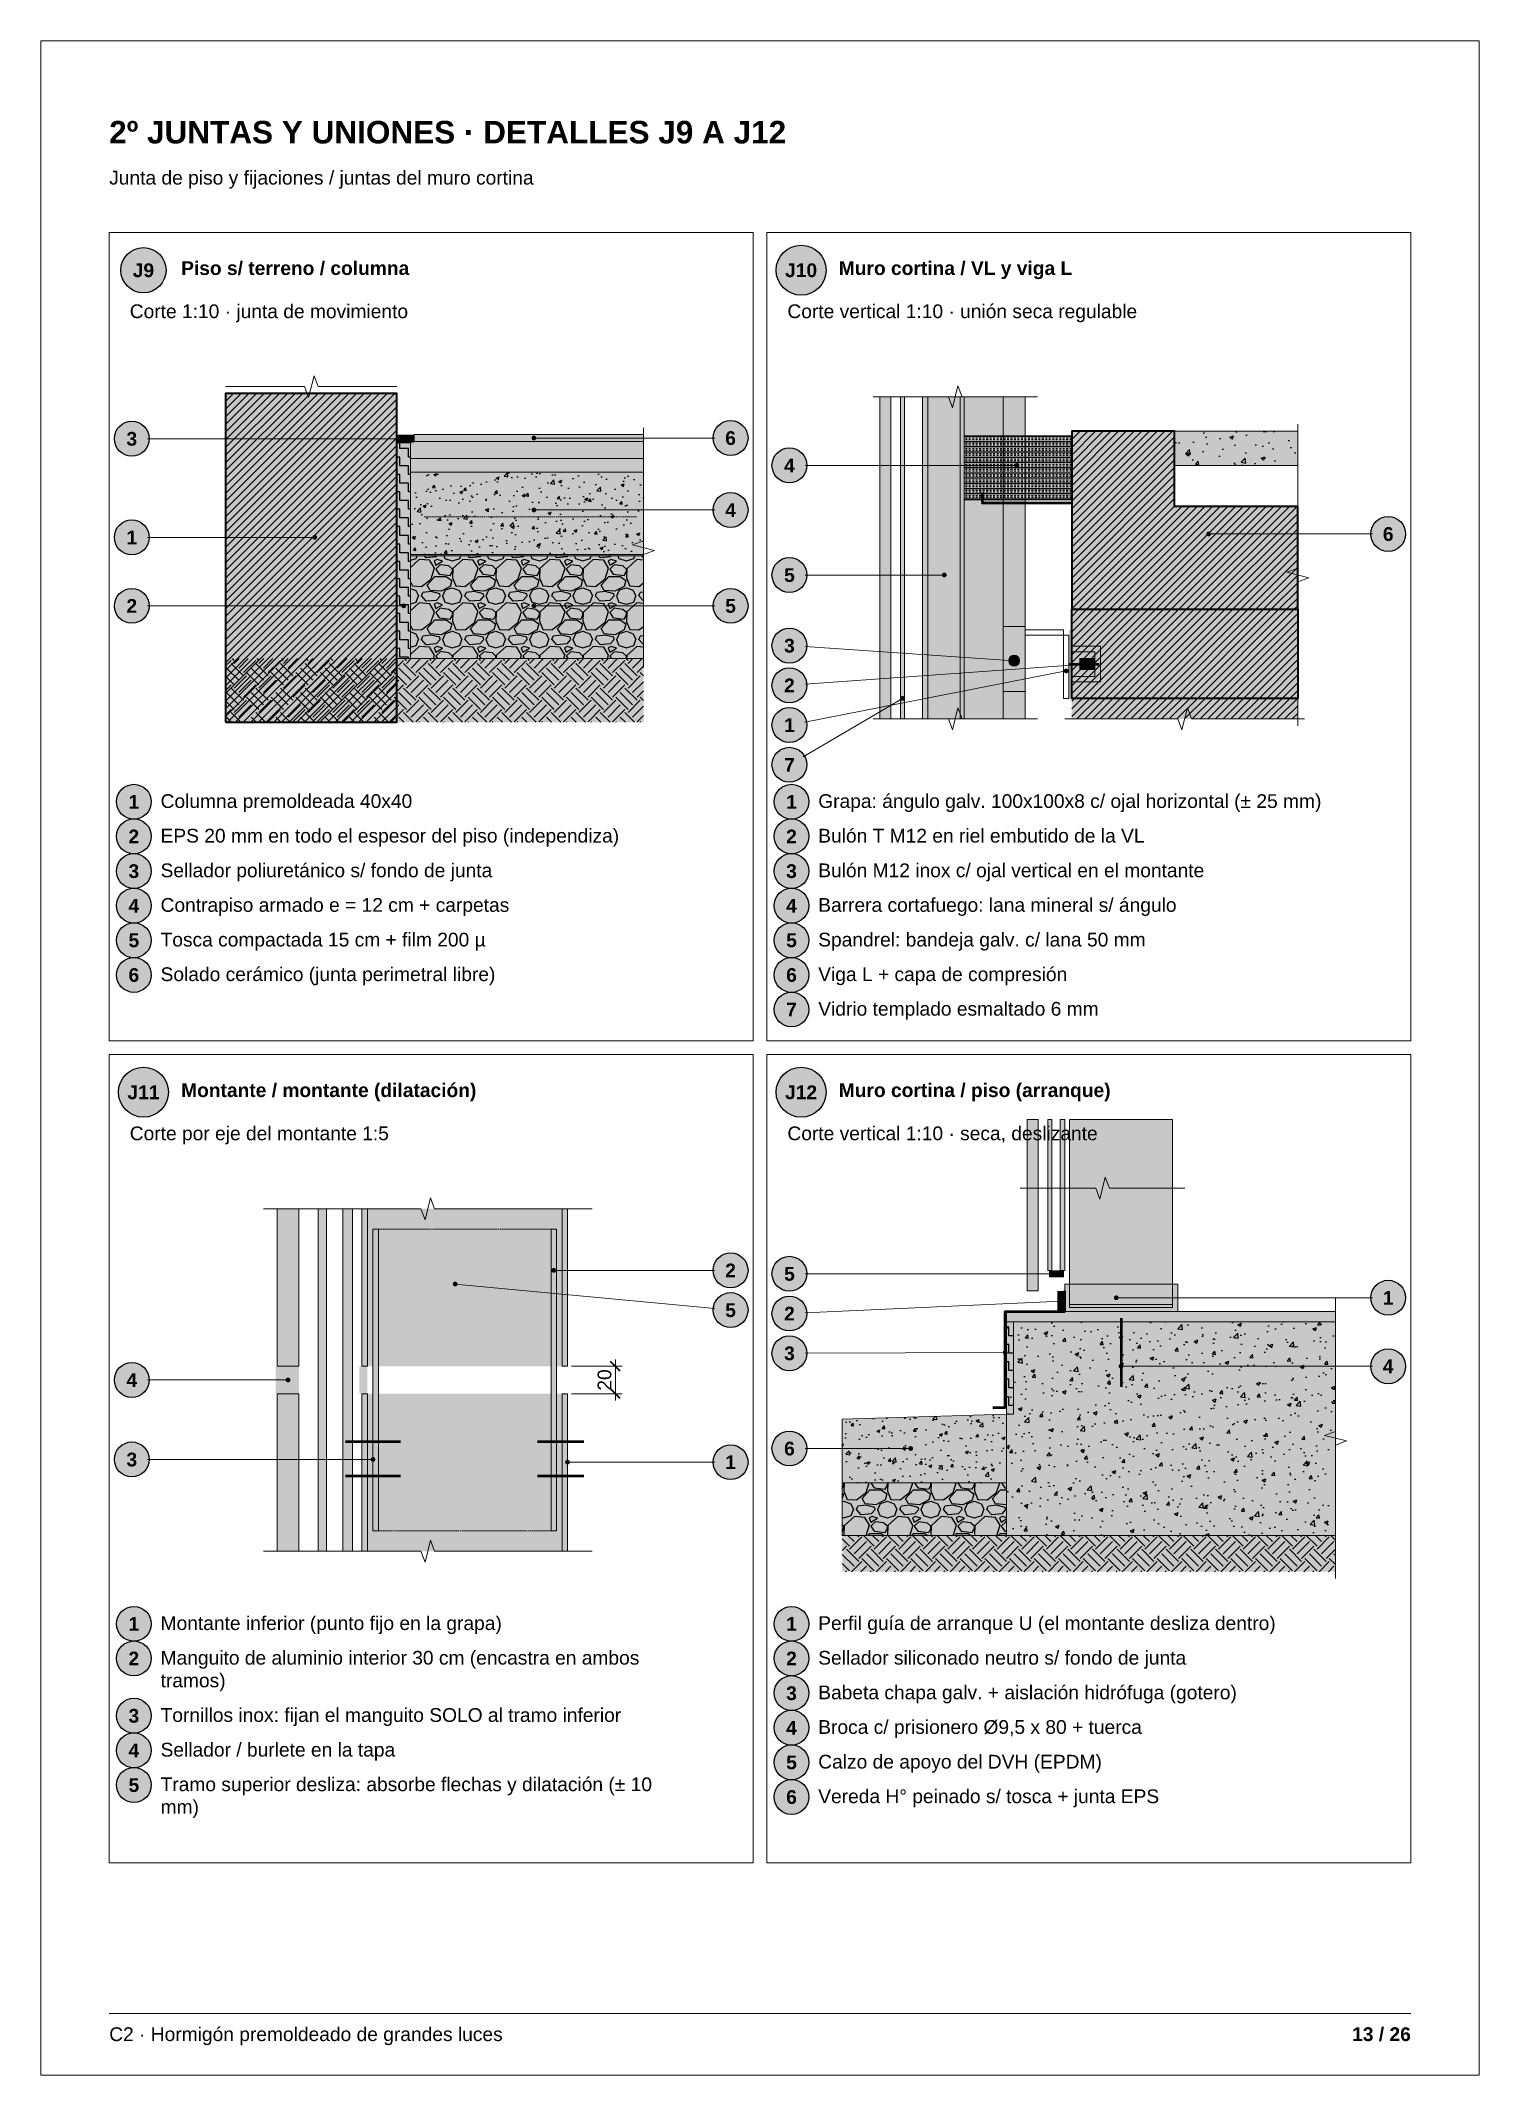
# Paper-space layout 'LAMINA 13' of a CAD drawing. Header units: millimetres. Extents: x 0 to 210, y 0 to 297.
# The model-space entities are those that its viewports show. They can reach past a viewport. Long polylines and large blocks are cut down to what shows.
import ezdxf
from ezdxf.enums import TextEntityAlignment as Align

# ---------------------------------------------------------------- set-up
doc = ezdxf.new("R2010")
doc.units = ezdxf.units.MM
doc.linetypes.add('DASHED', pattern=[1.524, 1.27, -0.254])
for name, color, linetype in [('CONTORNOS', 7, 'Continuous'), ('CONTORNOS-RAYADO', 8, 'Continuous'), ('CONTORNOS-RELLENO', 9, 'Continuous'), ('COTAS', 7, 'Continuous'), ('LINEAS', 7, 'Continuous'), ('LINEAS-RELLENO', 9, 'Continuous'), ('MARCO', 7, 'Continuous'), ('REFERENCIAS', 7, 'Continuous'), ('REFERENCIAS-RELLENO', 9, 'Continuous'), ('TEXTOS', 7, 'Continuous')]:
    doc.layers.add(name, color=color, linetype=linetype)
doc.styles.add('ARIAL', font='arial.ttf')
doc.styles.add('ARIAL-NEGRITA', font='arialbd.ttf')

psp = doc.layouts.new('LAMINA 13')

msp = doc.modelspace()

# ---------------------------------------------------------------- texts
at = {"layer": 'COTAS', "style": 'ARIAL'}
msp.add_text('20', height=2.005, rotation=90, dxfattribs=at).set_placement((2963.3, 101.5), align=Align.CENTER)
at = {"layer": 'MARCO', "true_color": 0x666666, "style": 'ARIAL'}
msp.add_text('C2 · Hormigón premoldeado de grandes luces', height=2.0048, dxfattribs=at).set_placement((2890, 5))
at = {"layer": 'MARCO', "true_color": 0x444444, "style": 'ARIAL-NEGRITA'}
msp.add_text('13 / 26', height=2.005, dxfattribs=at).set_placement((3080, 5), align=Align.RIGHT)
at = {"layer": 'REFERENCIAS', "style": 'ARIAL-NEGRITA'}
for s, height, p in [('J9', 2.005, (2895, 262.49)), ('J10', 2.005, (2991, 262.49)), ('3', 2, (2893.3, 237.89)), ('6', 2, (2980.7, 237.99)), ('4', 2, (2989.3, 233.99)), ('4', 2, (2980.7, 227.49)), ('6', 2, (3076.7, 223.99)), ('1', 2, (2893.3, 223.49)), ('5', 2, (2989.3, 217.99)), ('2', 2, (2893.3, 213.49)), ('5', 2, (2980.7, 213.49)), ('3', 2, (2989.3, 207.69)), ('2', 2, (2989.3, 201.89)), ('1', 2, (2989.3, 196.09)), ('7', 2, (2989.3, 190.29)), ('1', 2, (2893.6, 184.89)), ('1', 2, (2989.6, 184.89)), ('2', 2, (2893.6, 179.84)), ('2', 2, (2989.6, 179.84)), ('3', 2, (2893.6, 174.78)), ('3', 2, (2989.6, 174.78)), ('4', 2, (2893.6, 169.73)), ('4', 2, (2989.6, 169.73)), ('5', 2, (2893.6, 164.68)), ('5', 2, (2989.6, 164.68)), ('6', 2, (2893.6, 159.62)), ('6', 2, (2989.6, 159.62)), ('7', 2, (2989.6, 154.57)), ('J11', 2.005, (2895, 142.49)), ('J12', 2.005, (2991, 142.49)), ('2', 2, (2980.7, 116.49)), ('5', 2, (2989.3, 115.99)), ('1', 2, (3076.7, 112.49)), ('5', 2, (2980.7, 110.69)), ('2', 2, (2989.3, 110.19)), ('3', 2, (2989.3, 104.39)), ('4', 2, (3076.7, 102.49)), ('4', 2, (2893.3, 100.49)), ('6', 2, (2989.3, 90.49)), ('3', 2, (2893.3, 88.89)), ('1', 2, (2980.7, 88.49)), ('1', 2, (2893.6, 64.89)), ('1', 2, (2989.6, 64.89)), ('2', 2, (2893.6, 59.84)), ('2', 2, (2989.6, 59.84)), ('3', 2, (2989.6, 54.78)), ('3', 2, (2893.6, 51.48)), ('4', 2, (2989.6, 49.73)), ('4', 2, (2893.6, 46.43)), ('5', 2, (2989.6, 44.68)), ('5', 2, (2893.6, 41.37)), ('6', 2, (2989.6, 39.62))]:
    msp.add_text(s, height=height, dxfattribs=at).set_placement(p, align=Align.CENTER)
at = {"layer": 'TEXTOS'}
for s, height, style, p in [('2º JUNTAS Y UNIONES · DETALLES J9 A J12', 3.2936, 'ARIAL-NEGRITA', (2890, 282)), ('Piso s/ terreno / columna', 2.0048, 'ARIAL-NEGRITA', (2900.5, 262.8)), ('Muro cortina / VL y viga L', 2.0048, 'ARIAL-NEGRITA', (2996.5, 262.8)), ('Columna premoldeada 40x40', 2.0048, 'ARIAL', (2897.5, 185)), ('Grapa: ángulo galv. 100x100x8 c/ ojal horizontal (± 25 mm)', 2.0048, 'ARIAL', (2993.5, 185)), ('EPS 20 mm en todo el espesor del piso (independiza)', 2.0048, 'ARIAL', (2897.5, 179.95)), ('Bulón T M12 en riel embutido de la VL', 2.0048, 'ARIAL', (2993.5, 179.95)), ('Sellador poliuretánico s/ fondo de junta', 2.0048, 'ARIAL', (2897.5, 174.89)), ('Bulón M12 inox c/ ojal vertical en el montante', 2.0048, 'ARIAL', (2993.5, 174.89)), ('Contrapiso armado e = 12 cm + carpetas', 2.0048, 'ARIAL', (2897.5, 169.84)), ('Barrera cortafuego: lana mineral s/ ángulo', 2.0048, 'ARIAL', (2993.5, 169.84)), ('Tosca compactada 15 cm + film 200 µ', 2.0048, 'ARIAL', (2897.5, 164.78)), ('Spandrel: bandeja galv. c/ lana 50 mm', 2.0048, 'ARIAL', (2993.5, 164.78)), ('Solado cerámico (junta perimetral libre)', 2.0048, 'ARIAL', (2897.5, 159.73)), ('Viga L + capa de compresión', 2.0048, 'ARIAL', (2993.5, 159.73)), ('Vidrio templado esmaltado 6 mm', 2.0048, 'ARIAL', (2993.5, 154.68)), ('Montante / montante (dilatación)', 2.0048, 'ARIAL-NEGRITA', (2900.5, 142.8)), ('Muro cortina / piso (arranque)', 2.0048, 'ARIAL-NEGRITA', (2996.5, 142.8)), ('Montante inferior (punto fijo en la grapa)', 2.0048, 'ARIAL', (2897.5, 65)), ('Perfil guía de arranque U (el montante desliza dentro)', 2.0048, 'ARIAL', (2993.5, 65)), ('Manguito de aluminio interior 30 cm (encastra en ambos', 2.0048, 'ARIAL', (2897.5, 59.95)), ('Sellador siliconado neutro s/ fondo de junta', 2.0048, 'ARIAL', (2993.5, 59.95)), ('tramos)', 2.005, 'ARIAL', (2897.5, 56.64)), ('Babeta chapa galv. + aislación hidrófuga (gotero)', 2.0048, 'ARIAL', (2993.5, 54.89)), ('Tornillos inox: fijan el manguito SOLO al tramo inferior', 2.0048, 'ARIAL', (2897.5, 51.59)), ('Broca c/ prisionero Ø9,5 x 80 + tuerca', 2.0048, 'ARIAL', (2993.5, 49.84)), ('Sellador / burlete en la tapa', 2.0048, 'ARIAL', (2897.5, 46.53)), ('Calzo de apoyo del DVH (EPDM)', 2.0048, 'ARIAL', (2993.5, 44.78)), ('Tramo superior desliza: absorbe flechas y dilatación (± 10', 2.0048, 'ARIAL', (2897.5, 41.48)), ('Vereda H° peinado s/ tosca + junta EPS', 2.0048, 'ARIAL', (2993.5, 39.73)), ('mm)', 2.005, 'ARIAL', (2897.5, 38.18))]:
    msp.add_text(s, height=height, dxfattribs=dict(at, style=style)).set_placement(p)
at = {"layer": 'TEXTOS', "true_color": 0x333333, "style": 'ARIAL'}
for s, p in [('Junta de piso y fijaciones / juntas del muro cortina', (2890, 276)), ('Corte 1:10 · junta de movimiento', (2893, 256.5)), ('Corte vertical 1:10 · unión seca regulable', (2989, 256.5)), ('Corte por eje del montante 1:5', (2893, 136.5)), ('Corte vertical 1:10 · seca, deslizante', (2989, 136.5))]:
    msp.add_text(s, height=2.0048, dxfattribs=at).set_placement(p)

# ---------------------------------------------------------------- hatches: boundary and pattern name
at = {"layer": 'CONTORNOS-RAYADO'}
h = msp.add_hatch(dxfattribs=at)
h.set_pattern_fill('ANSI31', color=8, scale=0.25)
h.paths.add_polyline_path([(2907, 197.5), (2932, 197.5), (2932, 245.5), (2907, 245.5)])
h = msp.add_hatch(dxfattribs=at)
h.set_pattern_fill('INSUL', color=8, scale=0.08, angle=90)
h.paths.add_polyline_path([(3009.5, 198), (3014.2, 198), (3014.2, 245), (3009.5, 245)])
h = msp.add_hatch(dxfattribs=at)
h.set_pattern_fill('ZIGZAG', color=8, scale=0.2, angle=90)
h.paths.add_polyline_path([(2932, 206.8), (2934, 206.8), (2934, 238.3), (2932, 238.3)])
h = msp.add_hatch(dxfattribs=at)
h.set_pattern_fill('AR-SAND', color=8, scale=0.015)
h.paths.add_polyline_path([(2934, 236), (2968, 236), (2968, 238.5), (2934, 238.5)])
h = msp.add_hatch(dxfattribs=at)
h.set_pattern_fill('INSUL', color=8, scale=0.08)
h.paths.add_polyline_path([(3014.8, 230), (3030.5, 230), (3030.5, 239.3), (3014.8, 239.3)])
h = msp.add_hatch(dxfattribs=at)
h.set_pattern_fill('ANSI31', color=8, scale=0.25)
h.paths.add_polyline_path([(3030.5, 214), (3063.5, 214), (3063.5, 229), (3045.5, 229), (3045.5, 240), (3030.5, 240)])
h = msp.add_hatch(dxfattribs=at)
h.set_pattern_fill('AR-CONC', color=8, scale=0.03)
h.paths.add_polyline_path([(3045.5, 235), (3063.5, 235), (3063.5, 240), (3045.5, 240)])
h = msp.add_hatch(dxfattribs=at)
h.set_pattern_fill('AR-CONC', color=8, scale=0.025)
h.paths.add_polyline_path([(2934, 222), (2968, 222), (2968, 234), (2934, 234)])
h = msp.add_hatch(dxfattribs=at)
h.set_pattern_fill('GRAVEL', color=8, scale=0.25)
h.paths.add_polyline_path([(2934, 206.8), (2968, 206.8), (2968, 221.8), (2934, 221.8)])
h = msp.add_hatch(dxfattribs=at)
h.set_pattern_fill('ANSI31', color=8, scale=0.25)
h.paths.add_polyline_path([(3030.5, 214), (3063.5, 214), (3063.5, 201), (3030.5, 201)])
h = msp.add_hatch(dxfattribs=at)
h.set_pattern_fill('EARTH', color=8, scale=0.4, angle=45)
h.paths.add_polyline_path([(2907, 197.5), (2968, 197.5), (2968, 206.8), (2907, 206.8)])
h = msp.add_hatch(dxfattribs=at)
h.set_pattern_fill('ANSI31', color=8, scale=0.25)
h.paths.add_polyline_path([(3030.5, 198), (3063.5, 198), (3063.5, 201), (3030.5, 201)])
h = msp.add_hatch(dxfattribs=at)
h.set_pattern_fill('AR-SAND', color=8, scale=0.015)
h.paths.add_polyline_path([(3021, 110), (3069, 110), (3069, 111.5), (3021, 111.5)])
h = msp.add_hatch(dxfattribs=at)
h.set_pattern_fill('AR-CONC', color=8, scale=0.03)
h.paths.add_polyline_path([(3021, 78.8), (3069, 78.8), (3069, 110), (3021, 110)])
h = msp.add_hatch(dxfattribs=at)
h.set_pattern_fill('ZIGZAG', color=8, scale=0.2, angle=90)
h.paths.add_polyline_path([(3021, 96.5), (3022, 96.5), (3022, 110), (3021, 110)])
h = msp.add_hatch(dxfattribs=at)
h.set_pattern_fill('AR-CONC', color=8, scale=0.025)
h.paths.add_polyline_path([(2997, 86.5), (3021, 86.5), (3021, 96.5), (2997, 95.8)])
h = msp.add_hatch(dxfattribs=at)
h.set_pattern_fill('GRAVEL', color=8, scale=0.25)
h.paths.add_polyline_path([(2997, 78.8), (3021, 78.8), (3021, 86.5), (2997, 86.5)])
h = msp.add_hatch(dxfattribs=at)
h.set_pattern_fill('EARTH', color=8, scale=0.4, angle=45)
h.paths.add_polyline_path([(2997, 73.5), (3069, 73.5), (3069, 78.8), (2997, 78.8)])
at = {"layer": 'CONTORNOS-RELLENO', "true_color": 0xd3d6d9}
h = msp.add_hatch(color=256, dxfattribs=at)
h.dxf.hatch_style = 1
h.paths.add_polyline_path([(2907, 197.5), (2932, 197.5), (2932, 245.5), (2907, 245.5)])
at = {"layer": 'CONTORNOS-RELLENO', "true_color": 0xe9ecee}
h = msp.add_hatch(color=256, dxfattribs=at)
h.dxf.hatch_style = 1
h.paths.add_polyline_path([(3002.5, 198), (3004.1, 198), (3004.1, 245), (3002.5, 245)])
at = {"layer": 'CONTORNOS-RELLENO', "true_color": 0x6f8796}
h = msp.add_hatch(color=256, dxfattribs=at)
h.dxf.hatch_style = 1
h.paths.add_polyline_path([(3005.5, 198), (3006.1, 198), (3006.1, 245), (3005.5, 245)])
at = {"layer": 'CONTORNOS-RELLENO', "true_color": 0xe3e7ea}
h = msp.add_hatch(color=256, dxfattribs=at)
h.dxf.hatch_style = 1
h.paths.add_polyline_path([(3008.7, 198), (3023.7, 198), (3023.7, 245), (3008.7, 245)])
at = {"layer": 'CONTORNOS-RELLENO', "true_color": 0xfbe2a8}
h = msp.add_hatch(color=256, dxfattribs=at)
h.dxf.hatch_style = 1
h.paths.add_polyline_path([(3009.5, 198), (3014.2, 198), (3014.2, 245), (3009.5, 245)])
at = {"layer": 'CONTORNOS-RELLENO', "true_color": 0x888888}
h = msp.add_hatch(color=256, dxfattribs=at)
h.dxf.hatch_style = 1
h.paths.add_polyline_path([(3014.2, 198), (3014.8, 198), (3014.8, 245), (3014.2, 245)])
at = {"layer": 'CONTORNOS-RELLENO', "true_color": 0x111111}
h = msp.add_hatch(color=256, dxfattribs=at)
h.dxf.hatch_style = 1
h.paths.add_polyline_path([(2932, 238.3), (2934.5, 238.3), (2934.5, 239.5), (2932, 239.5)])
at = {"layer": 'CONTORNOS-RELLENO', "true_color": 0xfff5bf}
h = msp.add_hatch(color=256, dxfattribs=at)
h.dxf.hatch_style = 1
h.paths.add_polyline_path([(2932, 206.8), (2934, 206.8), (2934, 238.3), (2932, 238.3)])
at = {"layer": 'CONTORNOS-RELLENO', "true_color": 0xe9e9e9}
h = msp.add_hatch(color=256, dxfattribs=at)
h.dxf.hatch_style = 1
h.paths.add_polyline_path([(2934, 236), (2968, 236), (2968, 238.5), (2934, 238.5)])
at = {"layer": 'CONTORNOS-RELLENO', "true_color": 0xcdbb9c}
h = msp.add_hatch(color=256, dxfattribs=at)
h.dxf.hatch_style = 1
h.paths.add_polyline_path([(2934.5, 238.5), (2968, 238.5), (2968, 239.5), (2934.5, 239.5)])
at = {"layer": 'CONTORNOS-RELLENO', "true_color": 0xfbe2a8}
h = msp.add_hatch(color=256, dxfattribs=at)
h.dxf.hatch_style = 1
h.paths.add_polyline_path([(3014.8, 230), (3030.5, 230), (3030.5, 239.3), (3014.8, 239.3)])
at = {"layer": 'CONTORNOS-RELLENO', "true_color": 0xd3d6d9}
h = msp.add_hatch(color=256, dxfattribs=at)
h.dxf.hatch_style = 1
h.paths.add_polyline_path([(3030.5, 214), (3063.5, 214), (3063.5, 229), (3045.5, 229), (3045.5, 240), (3030.5, 240)])
at = {"layer": 'CONTORNOS-RELLENO', "true_color": 0xdedad2}
h = msp.add_hatch(color=256, dxfattribs=at)
h.dxf.hatch_style = 1
h.paths.add_polyline_path([(3045.5, 235), (3063.5, 235), (3063.5, 240), (3045.5, 240)])
at = {"layer": 'CONTORNOS-RELLENO', "true_color": 0xc9dbe6}
h = msp.add_hatch(color=256, dxfattribs=at)
h.dxf.hatch_style = 1
h.paths.add_polyline_path([(2934, 234), (2968, 234), (2968, 236), (2934, 236)])
at = {"layer": 'CONTORNOS-RELLENO', "true_color": 0xe6e4df}
h = msp.add_hatch(color=256, dxfattribs=at)
h.dxf.hatch_style = 1
h.paths.add_polyline_path([(2934, 222), (2968, 222), (2968, 234), (2934, 234)])
at = {"layer": 'CONTORNOS-RELLENO', "true_color": 0x000000}
h = msp.add_hatch(color=256, dxfattribs=at)
h.dxf.hatch_style = 1
h.paths.add_polyline_path([(2934, 221.8), (2968, 221.8), (2968, 222), (2934, 222)])
at = {"layer": 'CONTORNOS-RELLENO', "true_color": 0xefe4c8}
h = msp.add_hatch(color=256, dxfattribs=at)
h.dxf.hatch_style = 1
h.paths.add_polyline_path([(2934, 206.8), (2968, 206.8), (2968, 221.8), (2934, 221.8)])
at = {"layer": 'CONTORNOS-RELLENO', "true_color": 0xd3d6d9}
h = msp.add_hatch(color=256, dxfattribs=at)
h.dxf.hatch_style = 1
h.paths.add_polyline_path([(3030.5, 214), (3063.5, 214), (3063.5, 201), (3030.5, 201)])
at = {"layer": 'CONTORNOS-RELLENO', "true_color": 0x555555}
h = msp.add_hatch(color=256, dxfattribs=at)
h.dxf.hatch_style = 1
h.paths.add_polyline_path([(3020.5, 202), (3023.7, 202), (3023.7, 211.5), (3020.5, 211.5)])
at = {"layer": 'CONTORNOS-RELLENO', "true_color": 0x111111}
h = msp.add_hatch(color=256, dxfattribs=at)
h.dxf.hatch_style = 1
h.paths.add_polyline_path([(3030.1, 201), (3030.5, 201), (3030.5, 211), (3030.1, 211)])
at = {"layer": 'CONTORNOS-RELLENO', "true_color": 0x3b3b3b}
h = msp.add_hatch(color=256, dxfattribs=at)
h.dxf.hatch_style = 1
h.paths.add_polyline_path([(3030.5, 203.4), (3034.7, 203.4), (3034.7, 208.6), (3030.5, 208.6), (3030.5, 207.8), (3033.9, 207.8), (3033.9, 204.2), (3030.5, 204.2)])
at = {"layer": 'CONTORNOS-RELLENO', "true_color": 0xece3d2}
h = msp.add_hatch(color=256, dxfattribs=at)
h.dxf.hatch_style = 1
h.paths.add_polyline_path([(2907, 197.5), (2968, 197.5), (2968, 206.8), (2907, 206.8)])
at = {"layer": 'CONTORNOS-RELLENO', "true_color": 0x777777}
h = msp.add_hatch(color=256, dxfattribs=at)
h.dxf.hatch_style = 1
h.paths.add_polyline_path([(3031.7, 205.2), (3033.9, 205.2), (3033.9, 206.8), (3031.7, 206.8)])
at = {"layer": 'CONTORNOS-RELLENO', "true_color": 0xd3d6d9}
h = msp.add_hatch(color=256, dxfattribs=at)
h.dxf.hatch_style = 1
h.paths.add_polyline_path([(3030.5, 198), (3063.5, 198), (3063.5, 201), (3030.5, 201)])
at = {"layer": 'CONTORNOS-RELLENO', "true_color": 0xb9c0c6}
h = msp.add_hatch(color=256, dxfattribs=at)
h.dxf.hatch_style = 1
h.paths.add_polyline_path([(3024, 114.5), (3025.6, 114.5), (3025.6, 139.5), (3024, 139.5)])
at = {"layer": 'CONTORNOS-RELLENO', "true_color": 0xbfe3f0}
h = msp.add_hatch(color=256, dxfattribs=at)
h.dxf.hatch_style = 1
h.paths.add_polyline_path([(3027, 117.5), (3027.6, 117.5), (3027.6, 139.5), (3027, 139.5)])
h = msp.add_hatch(color=256, dxfattribs=at)
h.dxf.hatch_style = 1
h.paths.add_polyline_path([(3028.8, 117.5), (3029.5, 117.5), (3029.5, 139.5), (3028.8, 139.5)])
at = {"layer": 'CONTORNOS-RELLENO', "true_color": 0xe3e7ea}
h = msp.add_hatch(color=256, dxfattribs=at)
h.dxf.hatch_style = 1
h.paths.add_polyline_path([(3030.2, 112.5), (3045.2, 112.5), (3045.2, 139.5), (3030.2, 139.5)])
at = {"layer": 'CONTORNOS-RELLENO', "true_color": 0xb9c0c6}
h = msp.add_hatch(color=256, dxfattribs=at)
h.dxf.hatch_style = 1
h.paths.add_polyline_path([(2914.5, 103.5), (2917.7, 103.5), (2917.7, 126.5), (2914.5, 126.5)])
at = {"layer": 'CONTORNOS-RELLENO', "true_color": 0xbfe3f0}
h = msp.add_hatch(color=256, dxfattribs=at)
h.dxf.hatch_style = 1
h.paths.add_polyline_path([(2920.5, 76.5), (2921.7, 76.5), (2921.7, 126.5), (2920.5, 126.5)])
h = msp.add_hatch(color=256, dxfattribs=at)
h.dxf.hatch_style = 1
h.paths.add_polyline_path([(2924.1, 76.5), (2925.5, 76.5), (2925.5, 126.5), (2924.1, 126.5)])
at = {"layer": 'CONTORNOS-RELLENO', "true_color": 0x9aa3ab}
h = msp.add_hatch(color=256, dxfattribs=at)
h.dxf.hatch_style = 1
h.paths.add_polyline_path([(2926.9, 103.5), (2927.7, 103.5), (2927.7, 126.5), (2926.9, 126.5)])
at = {"layer": 'CONTORNOS-RELLENO', "true_color": 0xf6f7f8}
h = msp.add_hatch(color=256, dxfattribs=at)
h.dxf.hatch_style = 1
h.paths.add_polyline_path([(2927.7, 103.5), (2956.1, 103.5), (2956.1, 126.5), (2927.7, 126.5)])
at = {"layer": 'CONTORNOS-RELLENO', "true_color": 0x9aa3ab}
h = msp.add_hatch(color=256, dxfattribs=at)
h.dxf.hatch_style = 1
h.paths.add_polyline_path([(2956.1, 103.5), (2956.9, 103.5), (2956.9, 126.5), (2956.1, 126.5)])
at = {"layer": 'CONTORNOS-RELLENO', "true_color": 0x7c858d}
h = msp.add_hatch(color=256, dxfattribs=at)
h.dxf.hatch_style = 1
h.paths.add_polyline_path([(2928.5, 79.5), (2929.3, 79.5), (2929.3, 123.5), (2928.5, 123.5)])
h = msp.add_hatch(color=256, dxfattribs=at)
h.dxf.hatch_style = 1
h.paths.add_polyline_path([(2954.5, 79.5), (2955.3, 79.5), (2955.3, 123.5), (2954.5, 123.5)])
at = {"layer": 'CONTORNOS-RELLENO', "true_color": 0x333333}
h = msp.add_hatch(color=256, dxfattribs=at)
h.dxf.hatch_style = 1
h.paths.add_polyline_path([(3027.2, 116.5), (3029.4, 116.5), (3029.4, 117.5), (3027.2, 117.5)])
at = {"layer": 'CONTORNOS-RELLENO', "true_color": 0x111111}
h = msp.add_hatch(color=256, dxfattribs=at)
h.dxf.hatch_style = 1
h.paths.add_polyline_path([(3028.4, 111.5), (3029.5, 111.5), (3029.5, 114.5), (3028.4, 114.5)])
at = {"layer": 'CONTORNOS-RELLENO', "true_color": 0x9aa3ab}
h = msp.add_hatch(color=256, dxfattribs=at)
h.dxf.hatch_style = 1
h.paths.add_polyline_path([(3029.5, 111.5), (3046, 111.5), (3046, 115.5), (3029.5, 115.5)])
at = {"layer": 'CONTORNOS-RELLENO', "true_color": 0xe9e9e9}
h = msp.add_hatch(color=256, dxfattribs=at)
h.dxf.hatch_style = 1
h.paths.add_polyline_path([(3021, 110), (3069, 110), (3069, 111.5), (3021, 111.5)])
at = {"layer": 'CONTORNOS-RELLENO', "true_color": 0xdedad2}
h = msp.add_hatch(color=256, dxfattribs=at)
h.dxf.hatch_style = 1
h.paths.add_polyline_path([(3021, 78.8), (3069, 78.8), (3069, 110), (3021, 110)])
at = {"layer": 'CONTORNOS-RELLENO', "true_color": 0xfff5bf}
h = msp.add_hatch(color=256, dxfattribs=at)
h.dxf.hatch_style = 1
h.paths.add_polyline_path([(3021, 96.5), (3022, 96.5), (3022, 110), (3021, 110)])
at = {"layer": 'CONTORNOS-RELLENO', "true_color": 0x111111}
h = msp.add_hatch(color=256, dxfattribs=at)
h.dxf.hatch_style = 1
h.paths.add_polyline_path([(2914.3, 99.5), (2917.7, 99.5), (2917.7, 103.5), (2914.3, 103.5)])
h = msp.add_hatch(color=256, dxfattribs=at)
h.dxf.hatch_style = 1
h.paths.add_polyline_path([(2926.5, 99.5), (2927.7, 99.5), (2927.7, 103.5), (2926.5, 103.5)])
at = {"layer": 'CONTORNOS-RELLENO', "true_color": 0xb9c0c6}
h = msp.add_hatch(color=256, dxfattribs=at)
h.dxf.hatch_style = 1
h.paths.add_polyline_path([(2914.5, 76.5), (2917.7, 76.5), (2917.7, 99.5), (2914.5, 99.5)])
at = {"layer": 'CONTORNOS-RELLENO', "true_color": 0x9aa3ab}
h = msp.add_hatch(color=256, dxfattribs=at)
h.dxf.hatch_style = 1
h.paths.add_polyline_path([(2926.9, 76.5), (2927.7, 76.5), (2927.7, 99.5), (2926.9, 99.5)])
at = {"layer": 'CONTORNOS-RELLENO', "true_color": 0xf6f7f8}
h = msp.add_hatch(color=256, dxfattribs=at)
h.dxf.hatch_style = 1
h.paths.add_polyline_path([(2927.7, 76.5), (2956.1, 76.5), (2956.1, 99.5), (2927.7, 99.5)])
at = {"layer": 'CONTORNOS-RELLENO', "true_color": 0x9aa3ab}
h = msp.add_hatch(color=256, dxfattribs=at)
h.dxf.hatch_style = 1
h.paths.add_polyline_path([(2956.1, 76.5), (2956.9, 76.5), (2956.9, 99.5), (2956.1, 99.5)])
at = {"layer": 'CONTORNOS-RELLENO', "true_color": 0xe6e4df}
h = msp.add_hatch(color=256, dxfattribs=at)
h.dxf.hatch_style = 1
h.paths.add_polyline_path([(2997, 86.5), (3021, 86.5), (3021, 96.5), (2997, 95.8)])
at = {"layer": 'CONTORNOS-RELLENO', "true_color": 0xefe4c8}
h = msp.add_hatch(color=256, dxfattribs=at)
h.dxf.hatch_style = 1
h.paths.add_polyline_path([(2997, 78.8), (3021, 78.8), (3021, 86.5), (2997, 86.5)])
at = {"layer": 'CONTORNOS-RELLENO', "true_color": 0xece3d2}
h = msp.add_hatch(color=256, dxfattribs=at)
h.dxf.hatch_style = 1
h.paths.add_polyline_path([(2997, 73.5), (3069, 73.5), (3069, 78.8), (2997, 78.8)])
at = {"layer": 'LINEAS-RELLENO', "true_color": 0xffffff}
h = msp.add_hatch(color=256, dxfattribs=at)
h.dxf.hatch_style = 1
edge = h.paths.add_edge_path()
edge.add_arc((3022.1, 206.5), 0.8, 0, 360)
at = {"layer": 'REFERENCIAS-RELLENO', "true_color": 0xfff1a8}
h = msp.add_hatch(color=256, dxfattribs=at)
h.dxf.hatch_style = 1
edge = h.paths.add_edge_path()
edge.add_arc((2895, 263.5), 3.3, 0, 360)
h = msp.add_hatch(color=256, dxfattribs=at)
h.dxf.hatch_style = 1
edge = h.paths.add_edge_path()
edge.add_arc((2991, 263.5), 3.65, 0, 360)
at = {"layer": 'REFERENCIAS-RELLENO', "true_color": 0xffffff}
h = msp.add_hatch(color=256, dxfattribs=at)
h.dxf.hatch_style = 1
edge = h.paths.add_edge_path()
edge.add_arc((2893.3, 238.9), 2.55, 0, 360)
h = msp.add_hatch(color=256, dxfattribs=at)
h.dxf.hatch_style = 1
edge = h.paths.add_edge_path()
edge.add_arc((2980.7, 239), 2.55, 0, 360)
at = {"layer": 'REFERENCIAS-RELLENO', "true_color": 0x000000}
h = msp.add_hatch(color=256, dxfattribs=at)
h.dxf.hatch_style = 1
edge = h.paths.add_edge_path()
edge.add_arc((2933.2, 238.9), 0.35, 0, 360)
h = msp.add_hatch(color=256, dxfattribs=at)
h.dxf.hatch_style = 1
edge = h.paths.add_edge_path()
edge.add_arc((2952, 239), 0.35, 0, 360)
at = {"layer": 'REFERENCIAS-RELLENO', "true_color": 0xffffff}
h = msp.add_hatch(color=256, dxfattribs=at)
h.dxf.hatch_style = 1
edge = h.paths.add_edge_path()
edge.add_arc((2989.3, 235), 2.55, 0, 360)
at = {"layer": 'REFERENCIAS-RELLENO', "true_color": 0x000000}
h = msp.add_hatch(color=256, dxfattribs=at)
h.dxf.hatch_style = 1
edge = h.paths.add_edge_path()
edge.add_arc((3022.5, 235), 0.35, 0, 360)
h = msp.add_hatch(color=256, dxfattribs=at)
h.dxf.hatch_style = 1
edge = h.paths.add_edge_path()
edge.add_arc((2952, 228.5), 0.35, 0, 360)
at = {"layer": 'REFERENCIAS-RELLENO', "true_color": 0xffffff}
h = msp.add_hatch(color=256, dxfattribs=at)
h.dxf.hatch_style = 1
edge = h.paths.add_edge_path()
edge.add_arc((2980.7, 228.5), 2.55, 0, 360)
h = msp.add_hatch(color=256, dxfattribs=at)
h.dxf.hatch_style = 1
edge = h.paths.add_edge_path()
edge.add_arc((2893.3, 224.5), 2.55, 0, 360)
h = msp.add_hatch(color=256, dxfattribs=at)
h.dxf.hatch_style = 1
edge = h.paths.add_edge_path()
edge.add_arc((3076.7, 225), 2.55, 0, 360)
at = {"layer": 'REFERENCIAS-RELLENO', "true_color": 0x000000}
h = msp.add_hatch(color=256, dxfattribs=at)
h.dxf.hatch_style = 1
edge = h.paths.add_edge_path()
edge.add_arc((2920, 224.5), 0.35, 0, 360)
h = msp.add_hatch(color=256, dxfattribs=at)
h.dxf.hatch_style = 1
edge = h.paths.add_edge_path()
edge.add_arc((3050.5, 225), 0.35, 0, 360)
at = {"layer": 'REFERENCIAS-RELLENO', "true_color": 0xffffff}
h = msp.add_hatch(color=256, dxfattribs=at)
h.dxf.hatch_style = 1
edge = h.paths.add_edge_path()
edge.add_arc((2989.3, 219), 2.55, 0, 360)
h = msp.add_hatch(color=256, dxfattribs=at)
h.dxf.hatch_style = 1
edge = h.paths.add_edge_path()
edge.add_arc((2893.3, 214.5), 2.55, 0, 360)
h = msp.add_hatch(color=256, dxfattribs=at)
h.dxf.hatch_style = 1
edge = h.paths.add_edge_path()
edge.add_arc((2980.7, 214.5), 2.55, 0, 360)
at = {"layer": 'REFERENCIAS-RELLENO', "true_color": 0x000000}
h = msp.add_hatch(color=256, dxfattribs=at)
h.dxf.hatch_style = 1
edge = h.paths.add_edge_path()
edge.add_arc((3011.9, 219), 0.35, 0, 360)
h = msp.add_hatch(color=256, dxfattribs=at)
h.dxf.hatch_style = 1
edge = h.paths.add_edge_path()
edge.add_arc((2933, 214.5), 0.35, 0, 360)
h = msp.add_hatch(color=256, dxfattribs=at)
h.dxf.hatch_style = 1
edge = h.paths.add_edge_path()
edge.add_arc((2952, 214.5), 0.35, 0, 360)
at = {"layer": 'REFERENCIAS-RELLENO', "true_color": 0xffffff}
h = msp.add_hatch(color=256, dxfattribs=at)
h.dxf.hatch_style = 1
edge = h.paths.add_edge_path()
edge.add_arc((2989.3, 208.7), 2.55, 0, 360)
h = msp.add_hatch(color=256, dxfattribs=at)
h.dxf.hatch_style = 1
edge = h.paths.add_edge_path()
edge.add_arc((2989.3, 202.9), 2.55, 0, 360)
at = {"layer": 'REFERENCIAS-RELLENO', "true_color": 0x000000}
h = msp.add_hatch(color=256, dxfattribs=at)
h.dxf.hatch_style = 1
edge = h.paths.add_edge_path()
edge.add_arc((3022.1, 206.5), 0.35, 0, 360)
h = msp.add_hatch(color=256, dxfattribs=at)
h.dxf.hatch_style = 1
edge = h.paths.add_edge_path()
edge.add_arc((3029.7, 205), 0.35, 0, 360)
h = msp.add_hatch(color=256, dxfattribs=at)
h.dxf.hatch_style = 1
edge = h.paths.add_edge_path()
edge.add_arc((3032.5, 206), 0.35, 0, 360)
at = {"layer": 'REFERENCIAS-RELLENO', "true_color": 0xffffff}
h = msp.add_hatch(color=256, dxfattribs=at)
h.dxf.hatch_style = 1
edge = h.paths.add_edge_path()
edge.add_arc((2989.3, 197.1), 2.55, 0, 360)
at = {"layer": 'REFERENCIAS-RELLENO', "true_color": 0x000000}
h = msp.add_hatch(color=256, dxfattribs=at)
h.dxf.hatch_style = 1
edge = h.paths.add_edge_path()
edge.add_arc((3005.8, 201), 0.35, 0, 360)
at = {"layer": 'REFERENCIAS-RELLENO', "true_color": 0xffffff}
h = msp.add_hatch(color=256, dxfattribs=at)
h.dxf.hatch_style = 1
edge = h.paths.add_edge_path()
edge.add_arc((2989.3, 191.3), 2.55, 0, 360)
h = msp.add_hatch(color=256, dxfattribs=at)
h.dxf.hatch_style = 1
edge = h.paths.add_edge_path()
edge.add_arc((2893.6, 185.9), 2.55, 0, 360)
h = msp.add_hatch(color=256, dxfattribs=at)
h.dxf.hatch_style = 1
edge = h.paths.add_edge_path()
edge.add_arc((2989.6, 185.9), 2.55, 0, 360)
h = msp.add_hatch(color=256, dxfattribs=at)
h.dxf.hatch_style = 1
edge = h.paths.add_edge_path()
edge.add_arc((2893.6, 180.85), 2.55, 0, 360)
h = msp.add_hatch(color=256, dxfattribs=at)
h.dxf.hatch_style = 1
edge = h.paths.add_edge_path()
edge.add_arc((2989.6, 180.85), 2.55, 0, 360)
h = msp.add_hatch(color=256, dxfattribs=at)
h.dxf.hatch_style = 1
edge = h.paths.add_edge_path()
edge.add_arc((2893.6, 175.79), 2.55, 0, 360)
h = msp.add_hatch(color=256, dxfattribs=at)
h.dxf.hatch_style = 1
edge = h.paths.add_edge_path()
edge.add_arc((2989.6, 175.79), 2.55, 0, 360)
h = msp.add_hatch(color=256, dxfattribs=at)
h.dxf.hatch_style = 1
edge = h.paths.add_edge_path()
edge.add_arc((2893.6, 170.74), 2.55, 0, 360)
h = msp.add_hatch(color=256, dxfattribs=at)
h.dxf.hatch_style = 1
edge = h.paths.add_edge_path()
edge.add_arc((2989.6, 170.74), 2.55, 0, 360)
h = msp.add_hatch(color=256, dxfattribs=at)
h.dxf.hatch_style = 1
edge = h.paths.add_edge_path()
edge.add_arc((2893.6, 165.68), 2.55, 0, 360)
h = msp.add_hatch(color=256, dxfattribs=at)
h.dxf.hatch_style = 1
edge = h.paths.add_edge_path()
edge.add_arc((2989.6, 165.68), 2.55, 0, 360)
h = msp.add_hatch(color=256, dxfattribs=at)
h.dxf.hatch_style = 1
edge = h.paths.add_edge_path()
edge.add_arc((2893.6, 160.63), 2.55, 0, 360)
h = msp.add_hatch(color=256, dxfattribs=at)
h.dxf.hatch_style = 1
edge = h.paths.add_edge_path()
edge.add_arc((2989.6, 160.63), 2.55, 0, 360)
h = msp.add_hatch(color=256, dxfattribs=at)
h.dxf.hatch_style = 1
edge = h.paths.add_edge_path()
edge.add_arc((2989.6, 155.58), 2.55, 0, 360)
at = {"layer": 'REFERENCIAS-RELLENO', "true_color": 0xfff1a8}
h = msp.add_hatch(color=256, dxfattribs=at)
h.dxf.hatch_style = 1
edge = h.paths.add_edge_path()
edge.add_arc((2895, 143.5), 3.65, 0, 360)
h = msp.add_hatch(color=256, dxfattribs=at)
h.dxf.hatch_style = 1
edge = h.paths.add_edge_path()
edge.add_arc((2991, 143.5), 3.65, 0, 360)
at = {"layer": 'REFERENCIAS-RELLENO', "true_color": 0xffffff}
h = msp.add_hatch(color=256, dxfattribs=at)
h.dxf.hatch_style = 1
edge = h.paths.add_edge_path()
edge.add_arc((2980.7, 117.5), 2.55, 0, 360)
h = msp.add_hatch(color=256, dxfattribs=at)
h.dxf.hatch_style = 1
edge = h.paths.add_edge_path()
edge.add_arc((2989.3, 117), 2.55, 0, 360)
at = {"layer": 'REFERENCIAS-RELLENO', "true_color": 0x000000}
h = msp.add_hatch(color=256, dxfattribs=at)
h.dxf.hatch_style = 1
edge = h.paths.add_edge_path()
edge.add_arc((2940.5, 115.5), 0.35, 0, 360)
h = msp.add_hatch(color=256, dxfattribs=at)
h.dxf.hatch_style = 1
edge = h.paths.add_edge_path()
edge.add_arc((2954.9, 117.5), 0.35, 0, 360)
h = msp.add_hatch(color=256, dxfattribs=at)
h.dxf.hatch_style = 1
edge = h.paths.add_edge_path()
edge.add_arc((3028.3, 117), 0.35, 0, 360)
at = {"layer": 'REFERENCIAS-RELLENO', "true_color": 0xffffff}
h = msp.add_hatch(color=256, dxfattribs=at)
h.dxf.hatch_style = 1
edge = h.paths.add_edge_path()
edge.add_arc((3076.7, 113.5), 2.55, 0, 360)
h = msp.add_hatch(color=256, dxfattribs=at)
h.dxf.hatch_style = 1
edge = h.paths.add_edge_path()
edge.add_arc((2980.7, 111.7), 2.55, 0, 360)
h = msp.add_hatch(color=256, dxfattribs=at)
h.dxf.hatch_style = 1
edge = h.paths.add_edge_path()
edge.add_arc((2989.3, 111.2), 2.55, 0, 360)
at = {"layer": 'REFERENCIAS-RELLENO', "true_color": 0x000000}
h = msp.add_hatch(color=256, dxfattribs=at)
h.dxf.hatch_style = 1
edge = h.paths.add_edge_path()
edge.add_arc((3029, 113), 0.35, 0, 360)
h = msp.add_hatch(color=256, dxfattribs=at)
h.dxf.hatch_style = 1
edge = h.paths.add_edge_path()
edge.add_arc((3037, 113.5), 0.35, 0, 360)
at = {"layer": 'REFERENCIAS-RELLENO', "true_color": 0xffffff}
h = msp.add_hatch(color=256, dxfattribs=at)
h.dxf.hatch_style = 1
edge = h.paths.add_edge_path()
edge.add_arc((2989.3, 105.4), 2.55, 0, 360)
h = msp.add_hatch(color=256, dxfattribs=at)
h.dxf.hatch_style = 1
edge = h.paths.add_edge_path()
edge.add_arc((2893.3, 101.5), 2.55, 0, 360)
at = {"layer": 'REFERENCIAS-RELLENO', "true_color": 0x000000}
h = msp.add_hatch(color=256, dxfattribs=at)
h.dxf.hatch_style = 1
edge = h.paths.add_edge_path()
edge.add_arc((3020.8, 105.5), 0.35, 0, 360)
at = {"layer": 'REFERENCIAS-RELLENO', "true_color": 0xffffff}
h = msp.add_hatch(color=256, dxfattribs=at)
h.dxf.hatch_style = 1
edge = h.paths.add_edge_path()
edge.add_arc((3076.7, 103.5), 2.55, 0, 360)
at = {"layer": 'REFERENCIAS-RELLENO', "true_color": 0x000000}
h = msp.add_hatch(color=256, dxfattribs=at)
h.dxf.hatch_style = 1
edge = h.paths.add_edge_path()
edge.add_arc((2916.1, 101.5), 0.35, 0, 360)
h = msp.add_hatch(color=256, dxfattribs=at)
h.dxf.hatch_style = 1
edge = h.paths.add_edge_path()
edge.add_arc((3037.7, 103.5), 0.35, 0, 360)
at = {"layer": 'REFERENCIAS-RELLENO', "true_color": 0xffffff}
h = msp.add_hatch(color=256, dxfattribs=at)
h.dxf.hatch_style = 1
edge = h.paths.add_edge_path()
edge.add_arc((2893.3, 89.9), 2.55, 0, 360)
h = msp.add_hatch(color=256, dxfattribs=at)
h.dxf.hatch_style = 1
edge = h.paths.add_edge_path()
edge.add_arc((2989.3, 91.5), 2.55, 0, 360)
at = {"layer": 'REFERENCIAS-RELLENO', "true_color": 0x000000}
h = msp.add_hatch(color=256, dxfattribs=at)
h.dxf.hatch_style = 1
edge = h.paths.add_edge_path()
edge.add_arc((2928.5, 89.9), 0.35, 0, 360)
h = msp.add_hatch(color=256, dxfattribs=at)
h.dxf.hatch_style = 1
edge = h.paths.add_edge_path()
edge.add_arc((2956.9, 89.5), 0.35, 0, 360)
at = {"layer": 'REFERENCIAS-RELLENO', "true_color": 0xffffff}
h = msp.add_hatch(color=256, dxfattribs=at)
h.dxf.hatch_style = 1
edge = h.paths.add_edge_path()
edge.add_arc((2980.7, 89.5), 2.55, 0, 360)
at = {"layer": 'REFERENCIAS-RELLENO', "true_color": 0x000000}
h = msp.add_hatch(color=256, dxfattribs=at)
h.dxf.hatch_style = 1
edge = h.paths.add_edge_path()
edge.add_arc((3007, 91.5), 0.35, 0, 360)
at = {"layer": 'REFERENCIAS-RELLENO', "true_color": 0xffffff}
h = msp.add_hatch(color=256, dxfattribs=at)
h.dxf.hatch_style = 1
edge = h.paths.add_edge_path()
edge.add_arc((2893.6, 65.9), 2.55, 0, 360)
h = msp.add_hatch(color=256, dxfattribs=at)
h.dxf.hatch_style = 1
edge = h.paths.add_edge_path()
edge.add_arc((2989.6, 65.9), 2.55, 0, 360)
h = msp.add_hatch(color=256, dxfattribs=at)
h.dxf.hatch_style = 1
edge = h.paths.add_edge_path()
edge.add_arc((2893.6, 60.85), 2.55, 0, 360)
h = msp.add_hatch(color=256, dxfattribs=at)
h.dxf.hatch_style = 1
edge = h.paths.add_edge_path()
edge.add_arc((2989.6, 60.85), 2.55, 0, 360)
h = msp.add_hatch(color=256, dxfattribs=at)
h.dxf.hatch_style = 1
edge = h.paths.add_edge_path()
edge.add_arc((2989.6, 55.79), 2.55, 0, 360)
h = msp.add_hatch(color=256, dxfattribs=at)
h.dxf.hatch_style = 1
edge = h.paths.add_edge_path()
edge.add_arc((2893.6, 52.49), 2.55, 0, 360)
h = msp.add_hatch(color=256, dxfattribs=at)
h.dxf.hatch_style = 1
edge = h.paths.add_edge_path()
edge.add_arc((2989.6, 50.74), 2.55, 0, 360)
h = msp.add_hatch(color=256, dxfattribs=at)
h.dxf.hatch_style = 1
edge = h.paths.add_edge_path()
edge.add_arc((2893.6, 47.43), 2.55, 0, 360)
h = msp.add_hatch(color=256, dxfattribs=at)
h.dxf.hatch_style = 1
edge = h.paths.add_edge_path()
edge.add_arc((2989.6, 45.68), 2.55, 0, 360)
h = msp.add_hatch(color=256, dxfattribs=at)
h.dxf.hatch_style = 1
edge = h.paths.add_edge_path()
edge.add_arc((2893.6, 42.38), 2.55, 0, 360)
h = msp.add_hatch(color=256, dxfattribs=at)
h.dxf.hatch_style = 1
edge = h.paths.add_edge_path()
edge.add_arc((2989.6, 40.63), 2.55, 0, 360)

# ---------------------------------------------------------------- linework, layer by layer
at = {"layer": 'CONTORNOS', "lineweight": 35}
for points in [[(2907, 197.5), (2932, 197.5), (2932, 245.5), (2907, 245.5)], [(3030.5, 214), (3063.5, 214), (3063.5, 229), (3045.5, 229), (3045.5, 240), (3030.5, 240)], [(3030.5, 214), (3063.5, 214), (3063.5, 201), (3030.5, 201)]]:
    msp.add_lwpolyline(points, close=True, dxfattribs=at)
at = {"layer": 'CONTORNOS', "lineweight": 13}
for points in [[(3002.5, 198), (3004.1, 198), (3004.1, 245), (3002.5, 245)], [(3005.5, 198), (3006.1, 198), (3006.1, 245), (3005.5, 245)], [(3008.7, 198), (3023.7, 198), (3023.7, 245), (3008.7, 245)], [(2934.5, 238.5), (2968, 238.5), (2968, 239.5), (2934.5, 239.5)], [(3014.8, 230), (3030.5, 230), (3030.5, 239.3), (3014.8, 239.3)], [(2934, 222), (2968, 222), (2968, 234), (2934, 234)], [(2934, 206.8), (2968, 206.8), (2968, 221.8), (2934, 221.8)], [(3030.2, 112.5), (3045.2, 112.5), (3045.2, 139.5), (3030.2, 139.5)], [(3029.5, 111.5), (3046, 111.5), (3046, 115.5), (3029.5, 115.5)], [(2997, 86.5), (3021, 86.5), (3021, 96.5), (2997, 95.8)]]:
    msp.add_lwpolyline(points, close=True, dxfattribs=at)
at = {"layer": 'CONTORNOS', "lineweight": 9}
for points in [[(3009.5, 198), (3014.2, 198), (3014.2, 245), (3009.5, 245)], [(3014.2, 198), (3014.8, 198), (3014.8, 245), (3014.2, 245)], [(2932, 206.8), (2934, 206.8), (2934, 238.3), (2932, 238.3)], [(2934, 236), (2968, 236), (2968, 238.5), (2934, 238.5)], [(2934, 234), (2968, 234), (2968, 236), (2934, 236)], [(3020.5, 202), (3023.7, 202), (3023.7, 211.5), (3020.5, 211.5)], [(3029.3, 201), (3030.1, 201), (3030.1, 210.2), (3023.7, 210.2), (3023.7, 211), (3029.3, 211)], [(3030.5, 203.4), (3034.7, 203.4), (3034.7, 208.6), (3030.5, 208.6), (3030.5, 207.8), (3033.9, 207.8), (3033.9, 204.2), (3030.5, 204.2)], [(3031.7, 205.2), (3033.9, 205.2), (3033.9, 206.8), (3031.7, 206.8)], [(3024, 114.5), (3025.6, 114.5), (3025.6, 139.5), (3024, 139.5)], [(3027, 117.5), (3027.6, 117.5), (3027.6, 139.5), (3027, 139.5)], [(3028.8, 117.5), (3029.5, 117.5), (3029.5, 139.5), (3028.8, 139.5)], [(2914.5, 103.5), (2917.7, 103.5), (2917.7, 126.5), (2914.5, 126.5)], [(2920.5, 76.5), (2921.7, 76.5), (2921.7, 126.5), (2920.5, 126.5)], [(2924.1, 76.5), (2925.5, 76.5), (2925.5, 126.5), (2924.1, 126.5)], [(2926.9, 103.5), (2927.7, 103.5), (2927.7, 126.5), (2926.9, 126.5)], [(2956.1, 103.5), (2956.9, 103.5), (2956.9, 126.5), (2956.1, 126.5)], [(2928.5, 79.5), (2929.3, 79.5), (2929.3, 123.5), (2928.5, 123.5)], [(2954.5, 79.5), (2955.3, 79.5), (2955.3, 123.5), (2954.5, 123.5)], [(3030.2, 112.1), (3045.2, 112.1), (3045.2, 115.5), (3030.2, 115.5)], [(3021, 110), (3069, 110), (3069, 111.5), (3021, 111.5)], [(3021, 96.5), (3022, 96.5), (3022, 110), (3021, 110)], [(2914.5, 76.5), (2917.7, 76.5), (2917.7, 99.5), (2914.5, 99.5)], [(2926.9, 76.5), (2927.7, 76.5), (2927.7, 99.5), (2926.9, 99.5)], [(2956.1, 76.5), (2956.9, 76.5), (2956.9, 99.5), (2956.1, 99.5)], [(2997, 78.8), (3021, 78.8), (3021, 86.5), (2997, 86.5)]]:
    msp.add_lwpolyline(points, close=True, dxfattribs=at)
at = {"layer": 'CONTORNOS', "lineweight": 18}
for points in [[(3045.5, 235), (3063.5, 235), (3063.5, 240), (3045.5, 240)], [(3021, 78.8), (3069, 78.8), (3069, 110), (3021, 110)]]:
    msp.add_lwpolyline(points, close=True, dxfattribs=at)
at = {"layer": 'CONTORNOS', "linetype": 'DASHED', "lineweight": 9, "ltscale": 0.15}
msp.add_lwpolyline([(2929.3, 79.5), (2954.5, 79.5), (2954.5, 123.5), (2929.3, 123.5)], close=True, dxfattribs=at)
at = {"layer": 'COTAS', "lineweight": 35}
for points in [[(2964.6, 102.8), (2963.2, 104.2)], [(2964.6, 98.8), (2963.2, 100.2)]]:
    msp.add_lwpolyline(points, dxfattribs=at)
at = {"layer": 'COTAS', "lineweight": 13}
msp.add_lwpolyline([(2963.9, 98.5), (2963.9, 104.5)], dxfattribs=at)
at = {"layer": 'COTAS', "lineweight": 9}
for points in [[(2957.5, 103.5), (2964.9, 103.5)], [(2957.5, 99.5), (2964.9, 99.5)]]:
    msp.add_lwpolyline(points, dxfattribs=at)
at = {"layer": 'LINEAS', "lineweight": 13}
for points in [[(2907, 246.5), (2918.5, 246.5), (2919.1, 244.9), (2919.9, 248.1), (2920.5, 246.5), (2932, 246.5)], [(3001.5, 245), (3012.5, 245), (3013.1, 243.4), (3013.9, 246.6), (3014.5, 245), (3025.5, 245)], [(3063.5, 197), (3063.5, 218), (3065.1, 218.6), (3061.9, 219.4), (3063.5, 220), (3063.5, 241)], [(2968, 205.5), (2968, 222), (2969.6, 222.6), (2966.4, 223.4), (2968, 224), (2968, 240.5)], [(3001.5, 198), (3012.5, 198), (3013.1, 196.4), (3013.9, 199.6), (3014.5, 198), (3025.5, 198)], [(3029.5, 198), (3046, 198), (3046.6, 196.4), (3047.4, 199.6), (3048, 198), (3064.5, 198)], [(3023, 129.5), (3034, 129.5), (3034.6, 127.9), (3035.4, 131.1), (3036, 129.5), (3047, 129.5)], [(2912.5, 126.5), (2935.5, 126.5), (2936.1, 124.9), (2936.9, 128.1), (2937.5, 126.5), (2960.5, 126.5)], [(3069, 72.5), (3069, 92), (3070.6, 92.6), (3067.4, 93.4), (3069, 94), (3069, 113.5)], [(2912.5, 76.5), (2935.5, 76.5), (2936.1, 74.9), (2936.9, 78.1), (2937.5, 76.5), (2960.5, 76.5)]]:
    msp.add_lwpolyline(points, dxfattribs=at)
at = {"layer": 'LINEAS', "lineweight": 9}
msp.add_lwpolyline([(3020.5, 198), (3020.5, 245)], dxfattribs=at)
at = {"layer": 'LINEAS', "lineweight": 50}
for points in [[(3030.5, 229.5), (3017.5, 229.5), (3017.5, 231)], [(3030.1, 206), (3034.5, 206)], [(3019, 97.5), (3020.8, 97.5), (3020.8, 111.5), (3029.5, 111.5), (3029.5, 114.5)], [(3037.7, 110.5), (3037.7, 100.5)], [(2924.5, 92.5), (2932.5, 92.5)], [(2952.5, 92.5), (2959.3, 92.5)], [(2924.5, 87.5), (2932.5, 87.5)], [(2952.5, 87.5), (2959.3, 87.5)]]:
    msp.add_lwpolyline(points, dxfattribs=at)
at = {"layer": 'LINEAS', "linetype": 'DASHED', "lineweight": 18, "ltscale": 0.15, "true_color": 0x7a1f1f}
msp.add_lwpolyline([(2936, 227.5), (2967, 227.5)], dxfattribs=at)
at = {"layer": 'LINEAS', "lineweight": 18}
msp.add_circle((3022.1, 206.5), 0.8, dxfattribs=at)
at = {"layer": 'MARCO', "lineweight": 13, "true_color": 0x888888}
for points in [[(2890, 269), (2984, 269), (2984, 151), (2890, 151)], [(2986, 269), (3080, 269), (3080, 151), (2986, 151)], [(2890, 149), (2984, 149), (2984, 31), (2890, 31)], [(2986, 149), (3080, 149), (3080, 31), (2986, 31)]]:
    msp.add_lwpolyline(points, close=True, dxfattribs=at)
at = {"layer": 'MARCO', "lineweight": 13, "true_color": 0x999999}
msp.add_lwpolyline([(2890, 9), (3080, 9)], dxfattribs=at)
at = {"layer": 'REFERENCIAS', "lineweight": 13}
for points in [[(2933.2, 238.9), (2895.6, 238.9)], [(2952, 239), (2978.4, 239)], [(3022.5, 235), (2991.6, 235)], [(2952, 228.5), (2978.4, 228.5)], [(2920, 224.5), (2895.6, 224.5)], [(3050.5, 225), (3074.4, 225)], [(3011.9, 219), (2991.6, 219)], [(2933, 214.5), (2895.6, 214.5)], [(2952, 214.5), (2978.4, 214.5)], [(3022.1, 206.5), (2991.59, 208.55)], [(3029.7, 205), (2991.56, 197.54)], [(3032.5, 206), (2991.59, 203.06)], [(3005.8, 201), (2991.28, 192.47)], [(2954.9, 117.5), (2978.4, 117.5)], [(3028.3, 117), (2991.6, 117)], [(2940.5, 115.5), (2978.41, 111.92)], [(3029, 113), (2991.6, 111.3)], [(3037, 113.5), (3074.4, 113.5)], [(3020.8, 105.5), (2991.6, 105.41)], [(2916.1, 101.5), (2895.6, 101.5)], [(3037.7, 103.5), (3074.4, 103.5)], [(2928.5, 89.9), (2895.6, 89.9)], [(2956.9, 89.5), (2978.4, 89.5)], [(3007, 91.5), (2991.6, 91.5)]]:
    msp.add_lwpolyline(points, dxfattribs=at)
at = {"layer": 'REFERENCIAS', "lineweight": 25}
for centre, radius in [((2895, 263.5), 3.3), ((2991, 263.5), 3.65), ((2893.3, 238.9), 2.55), ((2980.7, 239), 2.55), ((2989.3, 235), 2.55), ((2980.7, 228.5), 2.55), ((2893.3, 224.5), 2.55), ((3076.7, 225), 2.55), ((2989.3, 219), 2.55), ((2893.3, 214.5), 2.55), ((2980.7, 214.5), 2.55), ((2989.3, 208.7), 2.55), ((2989.3, 202.9), 2.55), ((2989.3, 197.1), 2.55), ((2989.3, 191.3), 2.55), ((2893.6, 185.9), 2.55), ((2989.6, 185.9), 2.55), ((2893.6, 180.85), 2.55), ((2989.6, 180.85), 2.55), ((2893.6, 175.79), 2.55), ((2989.6, 175.79), 2.55), ((2893.6, 170.74), 2.55), ((2989.6, 170.74), 2.55), ((2893.6, 165.68), 2.55), ((2989.6, 165.68), 2.55), ((2893.6, 160.63), 2.55), ((2989.6, 160.63), 2.55), ((2989.6, 155.58), 2.55), ((2895, 143.5), 3.65), ((2991, 143.5), 3.65), ((2980.7, 117.5), 2.55), ((2989.3, 117), 2.55), ((3076.7, 113.5), 2.55), ((2980.7, 111.7), 2.55), ((2989.3, 111.2), 2.55), ((2989.3, 105.4), 2.55), ((2893.3, 101.5), 2.55), ((3076.7, 103.5), 2.55), ((2893.3, 89.9), 2.55), ((2989.3, 91.5), 2.55), ((2980.7, 89.5), 2.55), ((2893.6, 65.9), 2.55), ((2989.6, 65.9), 2.55), ((2893.6, 60.85), 2.55), ((2989.6, 60.85), 2.55), ((2989.6, 55.79), 2.55), ((2893.6, 52.49), 2.55), ((2989.6, 50.74), 2.55), ((2893.6, 47.43), 2.55), ((2989.6, 45.68), 2.55), ((2893.6, 42.38), 2.55), ((2989.6, 40.63), 2.55)]:
    msp.add_circle(centre, radius, dxfattribs=at)

msp.set_redraw_order([(e.dxf.handle, doc.entitydb.next_handle()) for e in msp.query("TEXT MTEXT ATTDEF DIMENSION ARC_DIMENSION")])  # texts and dimensions are drawn at this point

# ---------------------------------------------------------------- viewports
at = {"layer": 'VIEWPORTS'}
psp.add_viewport(center=(105, 148.5), size=(210, 297), view_center_point=(2985, 148.5), view_height=297, dxfattribs=at)

doc.saveas('drawing.dxf')
